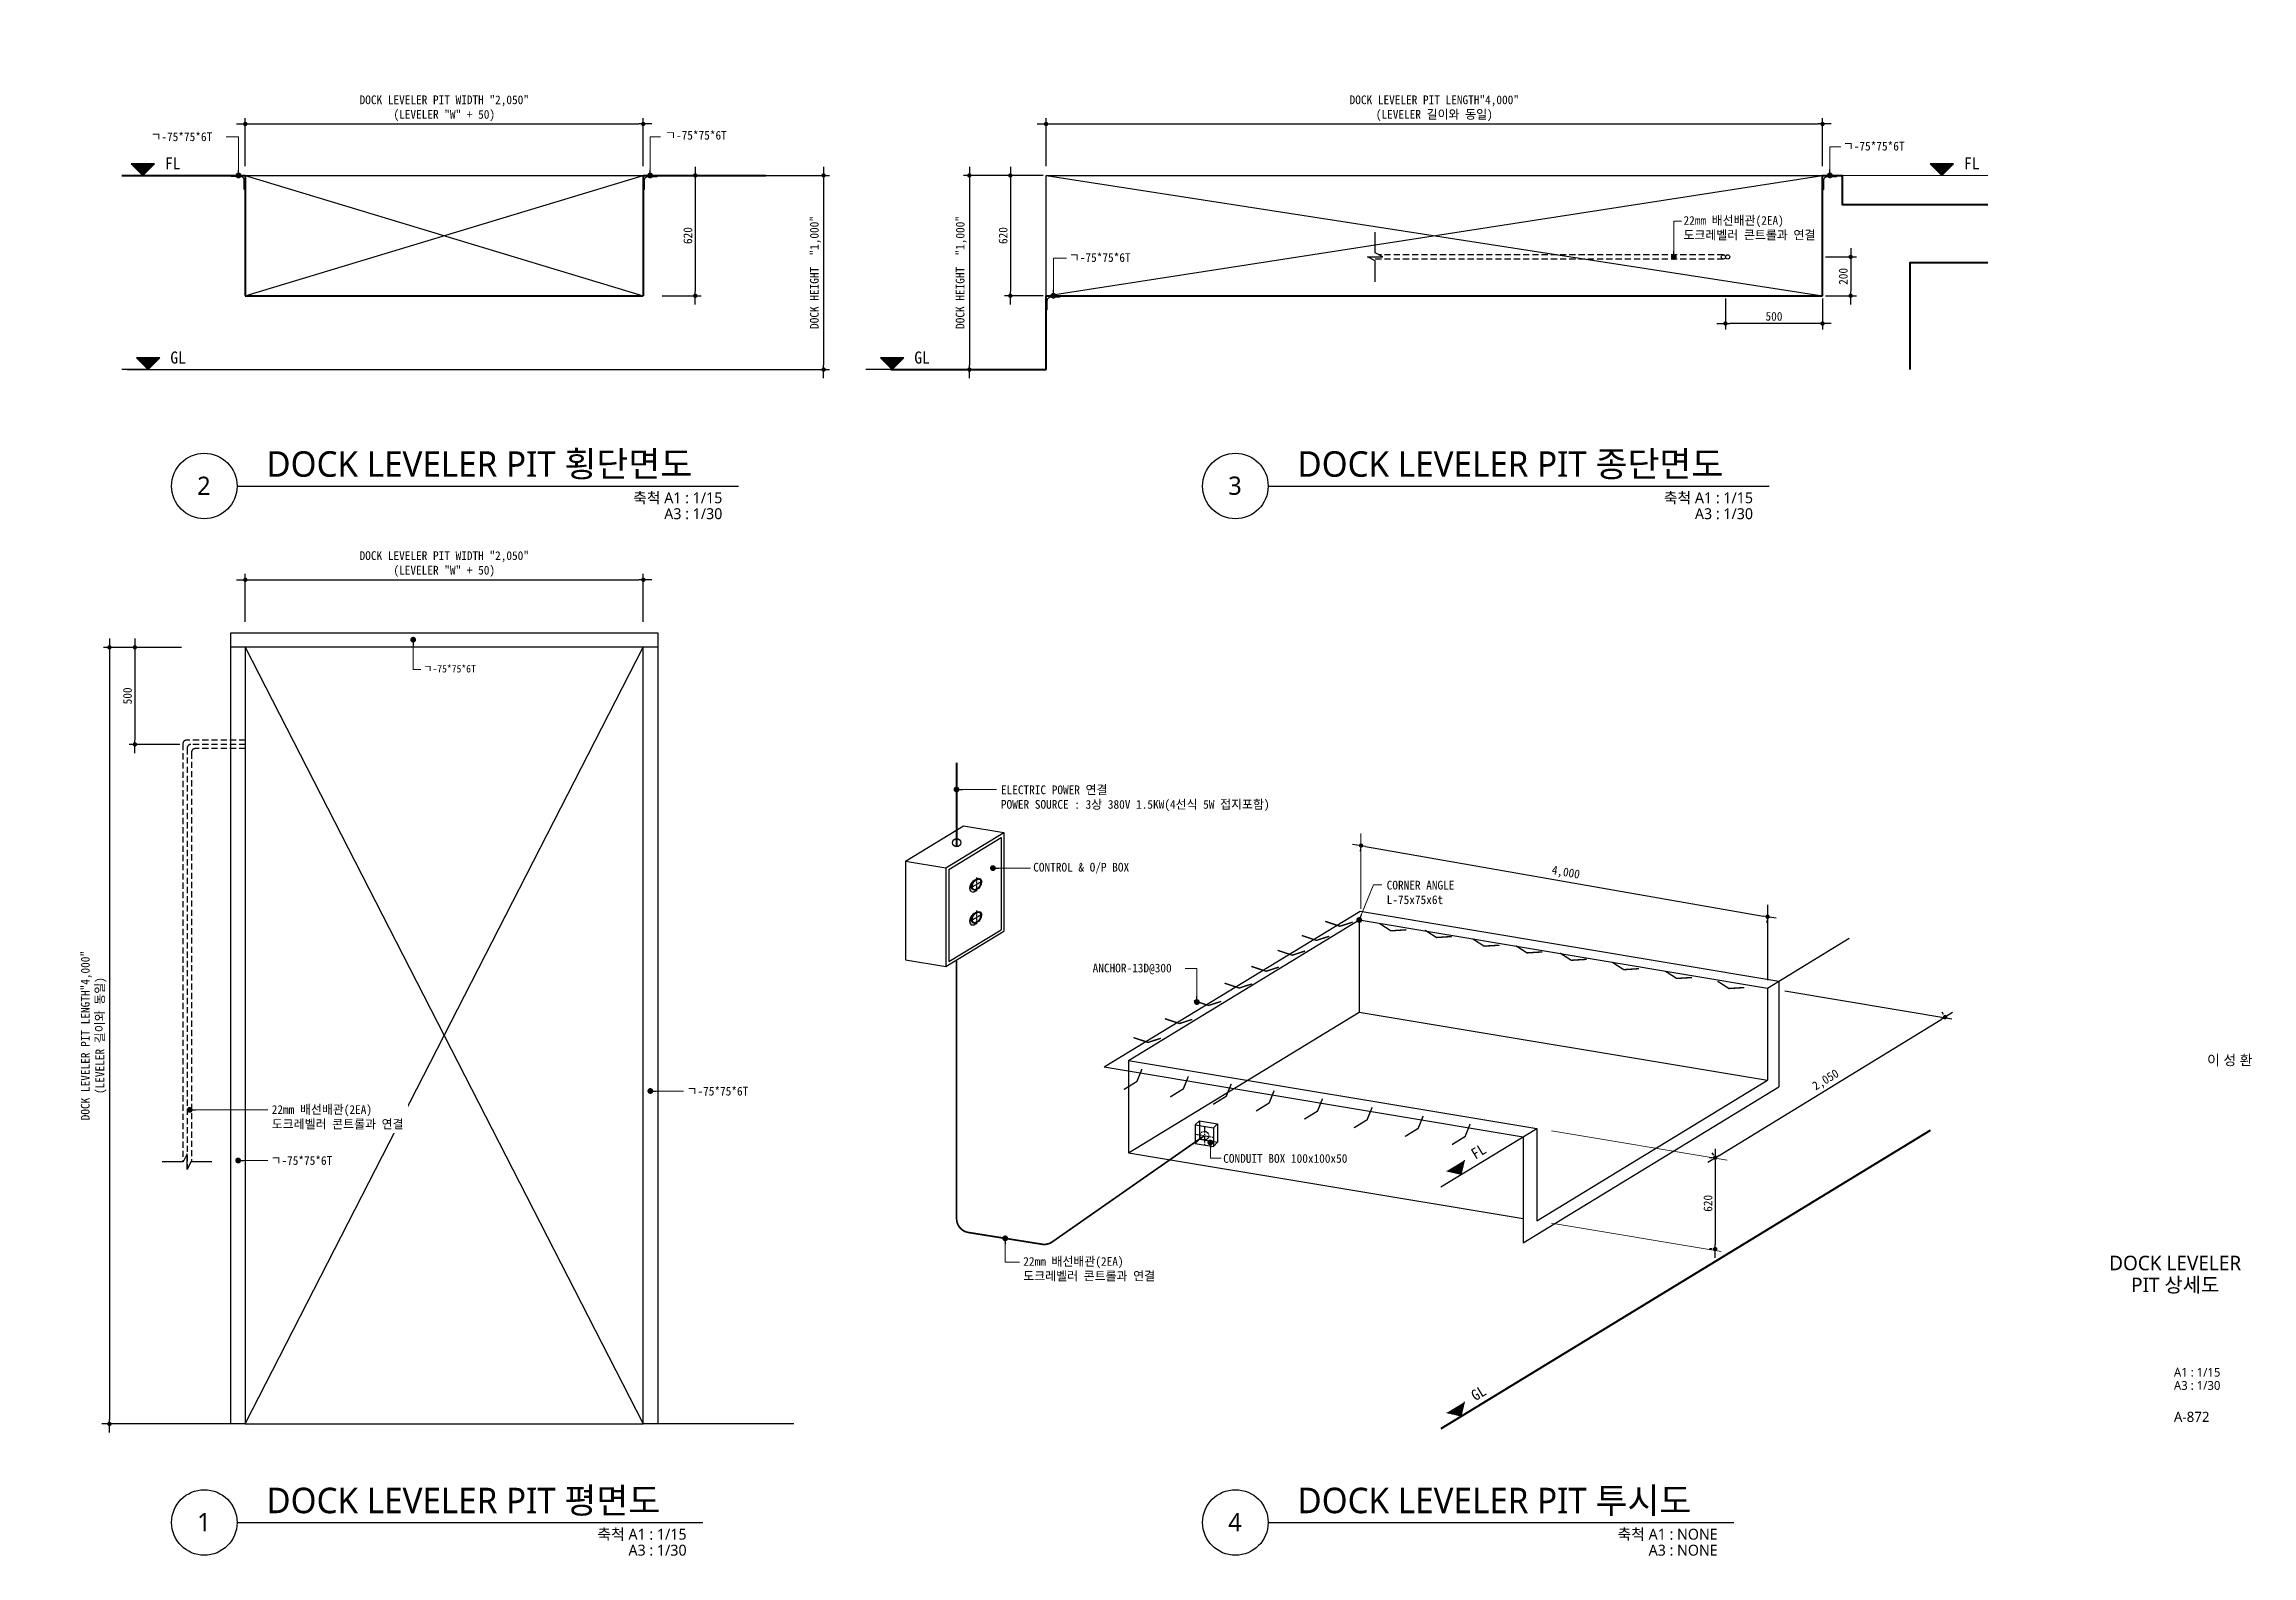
# Model space of a CAD drawing. Header units: millimetres. Extents: x 1089 to 24842, y 175806 to 183667.
# Drawn here: x 13469 to 24842, y 175836 to 183623 of the extents above; entities that cross this region are included whole.
import ezdxf
from ezdxf.enums import TextEntityAlignment as Align

# ---------------------------------------------------------------- set-up
doc = ezdxf.new("R2010")
doc.units = ezdxf.units.MM
doc.header["$MEASUREMENT"] = 0
doc.header["$PDSIZE"] = -10
doc.linetypes.add('CENTER', pattern=[50.8, 31.75, -6.35, 6.35, -6.35])
doc.linetypes.add('HIDDEN2', pattern=[4.7625, 3.175, -1.5875])
doc.layers.get('0').update_dxf_attribs({"linetype": 'CONTINUOUS'})
doc.layers.get('DEFPOINTS').update_dxf_attribs({"color": 146, "linetype": 'CONTINUOUS'})
for name, color, linetype in [('8', 8, 'CONTINUOUS'), ('A', 5, 'CONTINUOUS'), ('dim', 7, 'CONTINUOUS'), ('HATCH', 8, 'CONTINUOUS'), ('PL', 4, 'CONTINUOUS'), ('SECTION$0$AA-WAXS-FRAM', 4, 'CONTINUOUS'), ('TEX', 3, 'CONTINUOUS'), ('TEXT', 3, 'CONTINUOUS')]:
    doc.layers.add(name, color=color, linetype=linetype)
for name, color, linetype, lineweight in [('A-BORD-TEXT', 3, 'CONTINUOUS', 25), ('A-CONC-LIN1', 2, 'CONTINUOUS', 40), ('A-DIMS', 7, 'CONTINUOUS', 25), ('A-XXXX-SYMB', 7, 'CONTINUOUS', 25), ('A-XXXX-TXT1', 3, 'CONTINUOUS', 25), ('XREF-단면도$0$A-XXXX-FIN2', 6, 'CONTINUOUS', 20)]:
    doc.layers.add(name, color=color, linetype=linetype, lineweight=lineweight)
doc.styles.add('HY울릉도L', font='H2GTRE.TTF')
doc.styles.get("Standard").update_dxf_attribs({"font": 'SIMPLEX.shx'})
doc.styles.add('돋움체', font='')
doc.styles.add('맑은 고딕', font='malgun.ttf')
doc.styles.add('맑은고딕', font='malgun.ttf')
doc.styles.get('돋움체').set_extended_font_data('DotumChe')
doc.dimstyles.new('CDIM', dxfattribs={"dimtxt": 3, "dimasz": 1.5, "dimexe": 2, "dimexo": 1, "dimgap": 1, "dimtad": 1, "dimdec": 0, "dimrnd": 0.5, "dimzin": 0, "dimdsep": 32, "dimlunit": 6, "dimtxsty": 'HY울릉도L', "dimblk1": '_CIDOT', "dimblk2": '_CIDOT', "dimsah": 1, "dimcen": 5.5, "dimclrd": 2, "dimclre": 2, "dimclrt": 7, "dimadec": 0, "dimazin": 0, "dimtfac": 1, "dimtdec": 0, "dimtix": 1, "dimtmove": 2, "dimatfit": 1, "dimldrblk": '_CIDOT', "dimfxl": 1, "dimtolj": 1, "dimtzin": 0, "dimlwd": -1, "dimarcsym": 0})
doc.dimstyles.new('MAIN', dxfattribs={"dimtxt": 3, "dimasz": 2, "dimexe": 2, "dimexo": 5, "dimgap": 1, "dimtad": 1, "dimdec": 0, "dimdsep": 46, "dimlunit": 6, "dimtxsty": 'Standard', "dimblk": 'Dot1', "dimcen": 2.5, "dimdle": 2, "dimclrd": 256, "dimclre": 256, "dimclrt": 3, "dimadec": 0, "dimazin": 0, "dimtfac": 1, "dimtdec": 0, "dimtix": 1, "dimtmove": 2, "dimatfit": 3, "dimldrblk": 'DOT', "dimfxl": 1, "dimtvp": 1, "dimtolj": 1, "dimtzin": 0, "dimlwd": 0, "dimlwe": 0, "dimarcsym": 0})

msp = doc.modelspace()

# ---------------------------------------------------------------- texts
at = {"layer": 'A-BORD-TEXT', "style": '맑은고딕'}
msp.add_text('이 성 환', height=52.5, dxfattribs=at).set_placement((24844.3, 178363.8), align=Align.RIGHT)
for s, p in [('DOCK LEVELER', (24446.6, 177344.6)), ('PIT 상세도', (24446.6, 177232.1))]:
    msp.add_text(s, height=75, dxfattribs=at).set_placement(p, align=Align.MIDDLE_CENTER)
for s, height, p in [('A1 : 1/15', 45, (24440.2, 176759.5)), ('A3 : 1/30', 45, (24440.2, 176691.5)), ('A-872', 52.5, (24440.2, 176526))]:
    msp.add_text(s, height=height, dxfattribs=at).set_placement(p)
at = {"layer": 'A-XXXX-TXT1', "style": '맑은 고딕'}
for s, p in [('DOCK LEVELER PIT 횡단면도', (14613.6, 181355.4)), ('DOCK LEVELER PIT 종단면도', (19925.2, 181355.4)), ('DOCK LEVELER PIT 평면도', (14613.6, 176016.4)), ('DOCK LEVELER PIT 투시도', (19925.2, 176016.4))]:
    msp.add_text(s, height=131.25, dxfattribs=at).set_placement(p, align=Align.BOTTOM_LEFT)
for s, p in [('2', (14291.7, 181349)), ('3', (19603.2, 181349)), ('1', (14291.7, 176010)), ('4', (19603.2, 176010))]:
    msp.add_text(s, height=93.8, dxfattribs=at).set_placement(p, align=Align.MIDDLE)
for s, p in [('축척 A1 : 1/15', (16962.5, 181314.7)), ('축척 A1 : 1/15', (22272, 181314.7)), ('A3 : 1/30', (16962.5, 181232.6)), ('A3 : 1/30', (22272, 181232.6)), ('축척 A1 : 1/15', (16778.3, 175975.7)), ('축척 A1 : NONE', (22089.9, 175975.7)), ('A3 : 1/30', (16778.3, 175893.6)), ('A3 : NONE', (22089.9, 175893.6))]:
    msp.add_text(s, height=56.25, dxfattribs=at).set_placement(p, align=Align.TOP_RIGHT)
at = {"layer": 'TEX', "style": '돋움체'}
for s, p in [('FL', (14090.9, 182977.9)), ('FL', (23358.7, 182977.9)), ('GL', (14118.8, 181977.9)), ('GL', (17951.2, 181977.9))]:
    msp.add_text(s, height=62.25, dxfattribs=at).set_placement(p)
for s, p in [('FL', (20841.4, 177877)), ('GL', (20841.4, 176631.8))]:
    msp.add_text(s, height=56.03, rotation=31.34521, dxfattribs=at).set_placement(p)
at = {"layer": 'TEX', "insert": (15420.7, 180386.1), "char_height": 38.427, "attachment_point": 7, "style": '돋움체'}
msp.add_mtext('\\A1;ㄱ-75*75*6T', dxfattribs=at)
at = {"layer": 'TEXT', "insert": (18563.9, 179406), "char_height": 45, "attachment_point": 1, "style": '돋움체', "bg_fill": 2}
msp.add_mtext('\\A1;CONTROL & O/P BOX', dxfattribs=at)

# ---------------------------------------------------------------- blocks, each defined once
blk = doc.blocks.new('_CIDOT')
at = {"color": 0, "linetype": 'ByBlock'}
blk.add_line((2, 0), (-1, 0), dxfattribs=at)
at = {"color": 0, "linetype": 'ByBlock', "const_width": 0.5}
blk.add_lwpolyline([(-0.25, 0, 1), (0.25, 0, 1)], format="xyb", close=True, dxfattribs=at)
blk = doc.blocks.new('*D28')
at = {"layer": 'A-DIMS', "lineweight": -2, "transparency": 16777216}
for p, q in [((20250, 179480), (20248, 179466)), ((22344, 179113), (22342, 179098))]:
    blk.add_line(p, q, dxfattribs=at)
at = {"layer": 'A-DIMS', "transparency": 16777216}
blk.add_line((20275, 179491), (22325, 179132), dxfattribs=at)
at = {"layer": 'DEFPOINTS', "color": 0, "transparency": 16777216}
for p in [(20253, 179495), (22347, 179128), (22347, 179128)]:
    blk.add_point(p, dxfattribs=at)
at = {"layer": 'A-DIMS', "transparency": 16777216, "xscale": 22.5, "yscale": 22.5, "zscale": 22.5}
for p, rotation in [((20253, 179495), 170.0527267663805), ((22347, 179128), 350.0527267663805)]:
    blk.add_blockref('_CIDOT', p, dxfattribs=dict(at, rotation=rotation))
at = {"layer": 'A-DIMS', "color": 3, "transparency": 16777216, "insert": (21307, 179353), "char_height": 45, "attachment_point": 5, "rotation": 350.0527, "style": '돋움체'}
blk.add_mtext('\\A1;4,000', dxfattribs=at)
blk = doc.blocks.new('*D29')
at = {"layer": 'A-DIMS', "transparency": 16777216}
blk.add_line((22097, 177899), (23242, 178599), dxfattribs=at)
at = {"layer": 'A-DIMS', "lineweight": -2, "transparency": 16777216}
for p, q in [((23253, 178624), (23246, 178637)), ((22070, 177900), (22062, 177913))]:
    blk.add_line(p, q, dxfattribs=at)
at = {"layer": 'DEFPOINTS', "color": 0, "transparency": 16777216}
for p in [(23261, 178611), (23261, 178611), (22077, 177887)]:
    blk.add_point(p, dxfattribs=at)
at = {"layer": 'A-DIMS', "transparency": 16777216, "xscale": 22.5, "yscale": 22.5, "zscale": 22.5}
for p, rotation in [((23261, 178611), 31.43802318059036), ((22077, 177887), 211.4380231805904)]:
    blk.add_blockref('_CIDOT', p, dxfattribs=dict(at, rotation=rotation))
at = {"layer": 'A-DIMS', "color": 3, "transparency": 16777216, "insert": (22648, 178285), "char_height": 45, "attachment_point": 5, "rotation": 31.438, "style": '돋움체'}
blk.add_mtext('\\A1;2,050', dxfattribs=at)
blk = doc.blocks.new('*D30')
at = {"layer": 'A-DIMS', "lineweight": -2, "transparency": 16777216}
for p, q in [((22062, 177887), (22047, 177887)), ((22062, 177417), (22047, 177417))]:
    blk.add_line(p, q, dxfattribs=at)
at = {"layer": 'A-DIMS', "transparency": 16777216}
blk.add_line((22077, 177865), (22077, 177440), dxfattribs=at)
at = {"layer": 'DEFPOINTS', "color": 0, "transparency": 16777216}
for p in [(22077, 177887), (22077, 177417), (22077, 177417)]:
    blk.add_point(p, dxfattribs=at)
at = {"layer": 'A-DIMS', "transparency": 16777216, "xscale": 22.5, "yscale": 22.5, "zscale": 22.5}
for p, rotation in [((22077, 177887), 90), ((22077, 177417), 270)]:
    blk.add_blockref('_CIDOT', p, dxfattribs=dict(at, rotation=rotation))
at = {"layer": 'A-DIMS', "color": 3, "transparency": 16777216, "insert": (22040, 177652), "char_height": 45, "attachment_point": 5, "rotation": 90, "style": '돋움체'}
blk.add_mtext('\\A1;620', dxfattribs=at)
blk = doc.blocks.new('*D31')
at = {"layer": 'A-DIMS', "lineweight": -2, "transparency": 16777216}
for p, q in [((14505, 180647), (14505, 180894)), ((16555, 180647), (16555, 180894))]:
    blk.add_line(p, q, dxfattribs=at)
at = {"layer": 'A-DIMS', "transparency": 16777216}
blk.add_line((14528, 180864), (16533, 180864), dxfattribs=at)
at = {"layer": 'DEFPOINTS', "color": 0, "transparency": 16777216}
for p in [(16555, 180864), (14505, 180632), (16555, 180632)]:
    blk.add_point(p, dxfattribs=at)
at = {"layer": 'A-DIMS', "transparency": 16777216, "xscale": 22.5, "yscale": 22.5, "zscale": 22.5, "rotation": 180}
blk.add_blockref('_CIDOT', (14505, 180864), dxfattribs=at)
at = {"layer": 'A-DIMS', "transparency": 16777216, "xscale": 22.5, "yscale": 22.5, "zscale": 22.5}
blk.add_blockref('_CIDOT', (16555, 180864), dxfattribs=at)
at = {"layer": 'A-DIMS', "color": 3, "transparency": 16777216, "insert": (15530, 180945), "char_height": 45, "attachment_point": 5, "style": '돋움체'}
blk.add_mtext('\\A1;DOCK LEVELER PIT WIDTH "2,050"\\P(LEVELER "W" + 50)', dxfattribs=at)
blk = doc.blocks.new('*D32')
at = {"layer": 'A-DIMS', "lineweight": -2, "transparency": 16777216}
for p, q in [((14046, 180516), (13775, 180516)), ((14036, 176516), (13775, 176516))]:
    blk.add_line(p, q, dxfattribs=at)
at = {"layer": 'A-DIMS', "transparency": 16777216}
blk.add_line((13805, 180494), (13805, 176539), dxfattribs=at)
at = {"layer": 'DEFPOINTS', "color": 0, "transparency": 16777216}
for p in [(14061, 180516), (13805, 176516), (14051, 176516)]:
    blk.add_point(p, dxfattribs=at)
at = {"layer": 'A-DIMS', "transparency": 16777216, "xscale": 22.5, "yscale": 22.5, "zscale": 22.5}
for p, rotation in [((13805, 180516), 90), ((13805, 176516), 270)]:
    blk.add_blockref('_CIDOT', p, dxfattribs=dict(at, rotation=rotation))
at = {"layer": 'A-DIMS', "color": 3, "transparency": 16777216, "insert": (13724, 178516), "char_height": 45, "attachment_point": 5, "rotation": 90, "style": '돋움체'}
blk.add_mtext('\\A1;DOCK LEVELER PIT LENGTH"4,000"\\P(LEVELER 길이와 동일)', dxfattribs=at)
blk = doc.blocks.new('*D33')
at = {"layer": 'A-DIMS', "lineweight": -2, "transparency": 16777216}
for p, q in [((14177, 180516), (13906, 180516)), ((14167, 180016), (13906, 180016))]:
    blk.add_line(p, q, dxfattribs=at)
at = {"layer": 'A-DIMS', "transparency": 16777216}
blk.add_line((13936, 180494), (13936, 180039), dxfattribs=at)
at = {"layer": 'DEFPOINTS', "color": 0, "transparency": 16777216}
for p in [(14192, 180516), (13936, 180016), (14182, 180016)]:
    blk.add_point(p, dxfattribs=at)
at = {"layer": 'A-DIMS', "transparency": 16777216, "xscale": 22.5, "yscale": 22.5, "zscale": 22.5}
for p, rotation in [((13936, 180516), 90), ((13936, 180016), 270)]:
    blk.add_blockref('_CIDOT', p, dxfattribs=dict(at, rotation=rotation))
at = {"layer": 'A-DIMS', "color": 3, "transparency": 16777216, "insert": (13898, 180266), "char_height": 45, "attachment_point": 5, "rotation": 90, "style": '돋움체'}
blk.add_mtext('\\A1;500', dxfattribs=at)
blk = doc.blocks.new('*D34')
at = {"layer": 'A-DIMS', "lineweight": -2, "transparency": 16777216}
for p, q in [((14505, 182995), (14505, 183242)), ((16555, 182995), (16555, 183242))]:
    blk.add_line(p, q, dxfattribs=at)
at = {"layer": 'A-DIMS', "transparency": 16777216}
blk.add_line((14528, 183212), (16533, 183212), dxfattribs=at)
at = {"layer": 'DEFPOINTS', "color": 0, "transparency": 16777216}
for p in [(16555, 183212), (14505, 182980), (16555, 182980)]:
    blk.add_point(p, dxfattribs=at)
at = {"layer": 'A-DIMS', "transparency": 16777216, "xscale": 22.5, "yscale": 22.5, "zscale": 22.5, "rotation": 180}
blk.add_blockref('_CIDOT', (14505, 183212), dxfattribs=at)
at = {"layer": 'A-DIMS', "transparency": 16777216, "xscale": 22.5, "yscale": 22.5, "zscale": 22.5}
blk.add_blockref('_CIDOT', (16555, 183212), dxfattribs=at)
at = {"layer": 'A-DIMS', "color": 3, "transparency": 16777216, "insert": (15530, 183293), "char_height": 45, "attachment_point": 5, "style": '돋움체'}
blk.add_mtext('\\A1;DOCK LEVELER PIT WIDTH "2,050"\\P(LEVELER "W" + 50)', dxfattribs=at)
blk = doc.blocks.new('*D35')
at = {"layer": 'A-DIMS', "lineweight": -2, "transparency": 16777216}
for p, q in [((16653, 182947), (16853, 182947)), ((16653, 182327), (16853, 182327))]:
    blk.add_line(p, q, dxfattribs=at)
at = {"layer": 'A-DIMS', "transparency": 16777216}
blk.add_line((16823, 182925), (16823, 182350), dxfattribs=at)
at = {"layer": 'DEFPOINTS', "color": 0, "transparency": 16777216}
for p in [(16638, 182947), (16638, 182327), (16823, 182327)]:
    blk.add_point(p, dxfattribs=at)
at = {"layer": 'A-DIMS', "transparency": 16777216, "xscale": 22.5, "yscale": 22.5, "zscale": 22.5}
for p, rotation in [((16823, 182947), 90), ((16823, 182327), 270)]:
    blk.add_blockref('_CIDOT', p, dxfattribs=dict(at, rotation=rotation))
at = {"layer": 'A-DIMS', "color": 3, "transparency": 16777216, "insert": (16785, 182637), "char_height": 45, "attachment_point": 5, "rotation": 90, "style": '돋움체'}
blk.add_mtext('\\A1;620', dxfattribs=at)
blk = doc.blocks.new('*D36')
at = {"layer": 'A-DIMS', "lineweight": -2, "transparency": 16777216}
for p, q in [((17154, 182947), (17514, 182947)), ((17099, 181947), (17514, 181947))]:
    blk.add_line(p, q, dxfattribs=at)
at = {"layer": 'A-DIMS', "transparency": 16777216}
blk.add_line((17484, 182925), (17484, 181970), dxfattribs=at)
at = {"layer": 'DEFPOINTS', "color": 0, "transparency": 16777216}
for p in [(17139, 182947), (17084, 181947), (17484, 181947)]:
    blk.add_point(p, dxfattribs=at)
at = {"layer": 'A-DIMS', "transparency": 16777216, "xscale": 22.5, "yscale": 22.5, "zscale": 22.5}
for p, rotation in [((17484, 182947), 90), ((17484, 181947), 270)]:
    blk.add_blockref('_CIDOT', p, dxfattribs=dict(at, rotation=rotation))
at = {"layer": 'A-DIMS', "color": 3, "transparency": 16777216, "insert": (17442, 182447), "char_height": 45, "attachment_point": 5, "rotation": 90, "style": '돋움체'}
blk.add_mtext('\\A1;DOCK HEIGHT  "1,000"', dxfattribs=at)
blk = doc.blocks.new('*D37')
at = {"layer": 'A-DIMS', "lineweight": -2, "transparency": 16777216}
for p, q in [((18630, 182995), (18630, 183242)), ((22630, 182995), (22630, 183242))]:
    blk.add_line(p, q, dxfattribs=at)
at = {"layer": 'A-DIMS', "transparency": 16777216}
blk.add_line((18653, 183212), (22608, 183212), dxfattribs=at)
at = {"layer": 'DEFPOINTS', "color": 0, "transparency": 16777216}
for p in [(22630, 183212), (18630, 182980), (22630, 182980)]:
    blk.add_point(p, dxfattribs=at)
at = {"layer": 'A-DIMS', "transparency": 16777216, "xscale": 22.5, "yscale": 22.5, "zscale": 22.5, "rotation": 180}
blk.add_blockref('_CIDOT', (18630, 183212), dxfattribs=at)
at = {"layer": 'A-DIMS', "transparency": 16777216, "xscale": 22.5, "yscale": 22.5, "zscale": 22.5}
blk.add_blockref('_CIDOT', (22630, 183212), dxfattribs=at)
at = {"layer": 'A-DIMS', "color": 3, "transparency": 16777216, "insert": (20630, 183293), "char_height": 45, "attachment_point": 5, "style": '돋움체'}
blk.add_mtext('\\A1;DOCK LEVELER PIT LENGTH"4,000"\\P(LEVELER 길이와 동일)', dxfattribs=at)
blk = doc.blocks.new('*D38')
at = {"layer": 'A-DIMS', "lineweight": -2, "transparency": 16777216}
for p, q in [((18615, 182947), (18416, 182947)), ((18615, 182327), (18416, 182327))]:
    blk.add_line(p, q, dxfattribs=at)
at = {"layer": 'A-DIMS', "transparency": 16777216}
blk.add_line((18446, 182925), (18446, 182350), dxfattribs=at)
at = {"layer": 'DEFPOINTS', "color": 0, "transparency": 16777216}
for p in [(18630, 182947), (18446, 182327), (18630, 182327)]:
    blk.add_point(p, dxfattribs=at)
at = {"layer": 'A-DIMS', "transparency": 16777216, "xscale": 22.5, "yscale": 22.5, "zscale": 22.5}
for p, rotation in [((18446, 182947), 90), ((18446, 182327), 270)]:
    blk.add_blockref('_CIDOT', p, dxfattribs=dict(at, rotation=rotation))
at = {"layer": 'A-DIMS', "color": 3, "transparency": 16777216, "insert": (18409, 182637), "char_height": 45, "attachment_point": 5, "rotation": 90, "style": '돋움체'}
blk.add_mtext('\\A1;620', dxfattribs=at)
blk = doc.blocks.new('*D39')
at = {"layer": 'A-DIMS', "lineweight": -2, "transparency": 16777216}
for p, q in [((18565, 182947), (18205, 182947)), ((18580, 181947), (18205, 181947))]:
    blk.add_line(p, q, dxfattribs=at)
at = {"layer": 'A-DIMS', "transparency": 16777216}
blk.add_line((18235, 182925), (18235, 181970), dxfattribs=at)
at = {"layer": 'DEFPOINTS', "color": 0, "transparency": 16777216}
for p in [(18580, 182947), (18235, 181947), (18595, 181947)]:
    blk.add_point(p, dxfattribs=at)
at = {"layer": 'A-DIMS', "transparency": 16777216, "xscale": 22.5, "yscale": 22.5, "zscale": 22.5}
for p, rotation in [((18235, 182947), 90), ((18235, 181947), 270)]:
    blk.add_blockref('_CIDOT', p, dxfattribs=dict(at, rotation=rotation))
at = {"layer": 'A-DIMS', "color": 3, "transparency": 16777216, "insert": (18193, 182447), "char_height": 45, "attachment_point": 5, "rotation": 90, "style": '돋움체'}
blk.add_mtext('\\A1;DOCK HEIGHT  "1,000"', dxfattribs=at)
blk = doc.blocks.new('*D40')
at = {"layer": 'A-DIMS', "lineweight": -2, "transparency": 16777216}
for p, q in [((22130, 182313), (22130, 182154)), ((22630, 182313), (22630, 182154))]:
    blk.add_line(p, q, dxfattribs=at)
at = {"layer": 'A-DIMS', "transparency": 16777216}
blk.add_line((22608, 182184), (22153, 182184), dxfattribs=at)
at = {"layer": 'DEFPOINTS', "color": 0, "transparency": 16777216}
for p in [(22130, 182328), (22630, 182328), (22130, 182184)]:
    blk.add_point(p, dxfattribs=at)
at = {"layer": 'A-DIMS', "transparency": 16777216, "xscale": 22.5, "yscale": 22.5, "zscale": 22.5, "rotation": 180}
blk.add_blockref('_CIDOT', (22130, 182184), dxfattribs=at)
at = {"layer": 'A-DIMS', "transparency": 16777216, "xscale": 22.5, "yscale": 22.5, "zscale": 22.5}
blk.add_blockref('_CIDOT', (22630, 182184), dxfattribs=at)
at = {"layer": 'A-DIMS', "color": 3, "transparency": 16777216, "insert": (22380, 182221), "char_height": 45, "attachment_point": 5, "style": '돋움체'}
blk.add_mtext('\\A1;500', dxfattribs=at)
blk = doc.blocks.new('*D41')
at = {"layer": 'A-DIMS', "lineweight": -2, "transparency": 16777216}
for p, q in [((22645, 182527), (22805, 182527)), ((22645, 182327), (22805, 182327))]:
    blk.add_line(p, q, dxfattribs=at)
at = {"layer": 'A-DIMS', "transparency": 16777216}
blk.add_line((22775, 182505), (22775, 182350), dxfattribs=at)
at = {"layer": 'DEFPOINTS', "color": 0, "transparency": 16777216}
for p in [(22630, 182527), (22630, 182327), (22775, 182327)]:
    blk.add_point(p, dxfattribs=at)
at = {"layer": 'A-DIMS', "transparency": 16777216, "xscale": 22.5, "yscale": 22.5, "zscale": 22.5}
for p, rotation in [((22775, 182527), 90), ((22775, 182327), 270)]:
    blk.add_blockref('_CIDOT', p, dxfattribs=dict(at, rotation=rotation))
at = {"layer": 'A-DIMS', "color": 3, "transparency": 16777216, "insert": (22737, 182427), "char_height": 45, "attachment_point": 5, "rotation": 90, "style": '돋움체'}
blk.add_mtext('\\A1;200', dxfattribs=at)
blk = doc.blocks.new('DOT')
at = {"color": 0, "linetype": 'ByBlock'}
blk.add_line((-0.5, 0), (-1, 0), dxfattribs=at)
at = {"color": 0, "linetype": 'ByBlock', "const_width": 0.5}
blk.add_lwpolyline([(-0.25, 0, 1), (0.25, 0, 1)], format="xyb", close=True, dxfattribs=at)
blk = doc.blocks.new('Dot1')
at = {"color": 9, "linetype": 'Continuous'}
for p, q in [((-1.125, 0), (1.125, 0)), ((0, 1.125), (0, -1.125))]:
    blk.add_line(p, q, dxfattribs=at)
at = {"color": 2, "const_width": 0.28125}
blk.add_lwpolyline([(-0.140625, 0, 1), (0.140625, 0, 1)], format="xyb", close=True, dxfattribs=at)

# ---------------------------------------------------------------- dimensions: what is measured, and where the dimension line sits
at = {"layer": 'A-DIMS'}
for base, p1, p2, text, picture, middle in [((16555.1, 183212.1), (14505.1, 182979.8), (16555.1, 182979.8), 'DOCK LEVELER PIT WIDTH "<>"\\P(LEVELER "W" + 50)', '*D34', (15530.1, 183293)), ((22630.4, 183212.1), (18630.4, 182979.8), (22630.4, 182979.8), 'DOCK LEVELER PIT LENGTH"<>"\\P(LEVELER 길이와 동일)', '*D37', (20630.4, 183293)), ((16555.1, 180863.9), (14505.1, 180631.5), (16555.1, 180631.5), 'DOCK LEVELER PIT WIDTH "<>"\\P(LEVELER "W" + 50)', '*D31', (15530.1, 180944.8))]:
    dim = msp.add_linear_dim(base=base, p1=p1, p2=p2, text=text, dimstyle='CDIM', override={"dimscale": 15, "dimtxsty": '돋움체', "dimclrd": 256, "dimclre": 256, "dimclrt": 3}, dxfattribs=at)
    dim.commit()
    dim.dimension.update_dxf_attribs({"geometry": picture, "text_midpoint": middle})
for base, p1, p2, picture, middle in [((16822.5, 182327.4), (16638.3, 182947.4), (16638.3, 182327.4), '*D35', (16785, 182637.4)), ((18446.1, 182327.4), (18630.4, 182947.4), (18630.4, 182327.4), '*D38', (18408.6, 182637.4)), ((22774.6, 182327.4), (22630.4, 182527.4), (22630.4, 182327.4), '*D41', (22737, 182427.4)), ((13935.6, 180016.3), (14191.6, 180516.3), (14181.6, 180016.3), '*D33', (13898.1, 180266.3))]:
    dim = msp.add_linear_dim(base=base, p1=p1, p2=p2, angle=90, dimstyle='CDIM', override={"dimscale": 15, "dimtxsty": '돋움체', "dimclrd": 256, "dimclre": 256, "dimclrt": 3}, dxfattribs=at)
    dim.commit()
    dim.dimension.update_dxf_attribs({"geometry": picture, "text_midpoint": middle})
for base, p1, p2, text, picture, middle in [((17484.3, 181947.4), (17139.4, 182947.4), (17084.4, 181947.4), 'DOCK HEIGHT  "<>"', '*D36', (17442.4, 182447.4)), ((18235.3, 181947.4), (18580.2, 182947.4), (18595.2, 181947.4), 'DOCK HEIGHT  "<>"', '*D39', (18193.4, 182447.4)), ((13804.6, 176516.3), (14060.6, 180516.3), (14050.6, 176516.3), 'DOCK LEVELER PIT LENGTH"<>"\\P(LEVELER 길이와 동일)', '*D32', (13723.7, 178516.3)), ((22077.5, 177417.3), (22077.5, 177887.5), (22077.5, 177417.3), '620', '*D30', (22040, 177652.4))]:
    dim = msp.add_linear_dim(base=base, p1=p1, p2=p2, angle=90, text=text, dimstyle='CDIM', override={"dimscale": 15, "dimtxsty": '돋움체', "dimclrd": 256, "dimclre": 256, "dimclrt": 3}, dxfattribs=at)
    dim.commit()
    dim.dimension.update_dxf_attribs({"geometry": picture, "text_midpoint": middle})
dim = msp.add_linear_dim(base=(22130.4, 182183.6), p1=(22630.4, 182327.8), p2=(22130.4, 182327.8), dimstyle='CDIM', override={"dimscale": 15, "dimtxsty": '돋움체', "dimclrd": 256, "dimclre": 256, "dimclrt": 3}, dxfattribs=at)
dim.commit()
dim.dimension.update_dxf_attribs({"geometry": '*D40', "text_midpoint": (22380.4, 182221.1)})
for p1, p2, text, picture, middle in [((20253, 179495.2), (22346.8, 179128), '4,000', '*D28', (21307.1, 179352.8)), ((22077.5, 177887.5), (23261.2, 178611.1), '2,050', '*D29', (22647.5, 178284.9))]:
    dim = msp.add_aligned_dim(p1=p1, p2=p2, distance=0, text=text, dimstyle='CDIM', override={"dimscale": 15, "dimtxsty": '돋움체', "dimclrd": 256, "dimclre": 256, "dimclrt": 3}, dxfattribs=at)
    dim.commit()
    dim.dimension.update_dxf_attribs({"geometry": picture, "text_midpoint": middle})

# ---------------------------------------------------------------- hatches: boundary and pattern name
at = {"ltscale": 0.002}
h = msp.add_hatch(color=256, dxfattribs=at)
h.dxf.hatch_style = 1
h.paths.add_polyline_path([(13977.1, 182947.4), (13917.1, 183007.4), (14037.1, 183007.4)])
h = msp.add_hatch(color=256, dxfattribs=at)
h.dxf.hatch_style = 1
h.paths.add_polyline_path([(23244.8, 182947.4), (23184.8, 183007.4), (23304.8, 183007.4)])
h = msp.add_hatch(color=256, dxfattribs=at)
h.dxf.hatch_style = 1
h.paths.add_polyline_path([(14004.9, 181947.4), (13944.9, 182007.4), (14064.9, 182007.4)])
h = msp.add_hatch(color=256, dxfattribs=at)
h.dxf.hatch_style = 1
h.paths.add_polyline_path([(17837.4, 181947.4), (17777.4, 182007.4), (17897.4, 182007.4)])
h = msp.add_hatch(color=256, dxfattribs=at)
h.dxf.hatch_style = 1
h.paths.add_polyline_path([(20768.2, 177800.2), (20694, 177818.2), (20786.3, 177874.4)])
h = msp.add_hatch(color=256, dxfattribs=at)
h.dxf.hatch_style = 1
h.paths.add_polyline_path([(20768.2, 176555), (20694, 176573), (20786.3, 176629.2)])

# ---------------------------------------------------------------- linework, layer by layer
for p, q in [((14037.1, 183007.4), (13917.1, 183007.4)), ((13977.1, 182947.4), (13917.1, 183007.4)), ((13977.1, 182947.4), (14037.1, 183007.4)), ((23304.8, 183007.4), (23184.8, 183007.4)), ((23244.8, 182947.4), (23184.8, 183007.4)), ((23244.8, 182947.4), (23304.8, 183007.4)), ((13977.1, 182947.4), (14257.4, 182947.4)), ((14505.1, 182947.4), (16555.1, 182947.4)), ((14064.9, 182007.4), (13944.9, 182007.4)), ((14004.9, 181947.4), (13944.9, 182007.4)), ((14004.9, 181947.4), (14064.9, 182007.4)), ((17897.4, 182007.4), (17777.4, 182007.4)), ((17837.4, 181947.4), (17777.4, 182007.4)), ((17837.4, 181947.4), (17897.4, 182007.4)), ((14004.9, 181947.4), (13868.5, 181947.4)), ((13896.4, 181947.4), (17186.6, 181947.4)), ((17837.4, 181947.4), (17701, 181947.4)), ((20768.2, 177800.2), (20786.3, 177874.4)), ((20768.2, 177800.2), (20694, 177818.2)), ((20768.2, 176555), (20786.3, 176629.2)), ((20768.2, 176555), (20694, 176573))]:
    msp.add_line(p, q, dxfattribs=at)
for points in [[(17905.6, 179415.2), (18204.3, 179597.2)], [(18204.3, 179597.2), (18412.9, 179562.4)], [(18114.2, 179380.5), (18412.9, 179562.4)], [(18128.6, 179372.4), (18398.5, 179536.8)], [(18398.5, 179536.8), (18398.5, 179061.7)], [(18412.9, 179562.4), (18412.9, 179053.6)], [(17905.6, 179415.2), (18114.2, 179380.5)], [(17905.6, 179415.2), (17905.6, 178906.5)], [(18114.2, 179380.5), (18114.2, 178871.7)], [(18128.6, 179372.4), (18128.6, 178897.3)], [(18930.2, 178354.4), (20247.8, 179156.9)], [(20247.8, 179156.9), (22405.3, 178797.3)], [(18114.2, 178871.7), (18412.9, 179053.6)], [(18128.6, 178897.3), (18398.5, 179061.7)], [(19055.5, 178388), (20243.5, 179111.6)], [(20243.5, 179111.6), (22345.9, 178761.2)], [(20243.5, 179111.6), (20243.5, 178636.4)], [(22345.9, 178761.2), (22767.1, 179017.7)], [(17905.6, 178906.5), (18114.2, 178871.7)], [(22405.3, 178797.3), (22405.3, 178251.9)], [(22345.9, 178761.2), (22345.9, 178286)], [(19055.5, 177912.8), (20243.5, 178636.4)], [(20243.5, 178636.4), (22345.9, 178286)], [(18930.2, 178354.4), (21087.7, 177994.8)], [(19055.5, 178388), (21157.9, 178037.6)], [(19055.5, 178388), (19055.5, 177912.8)], [(21087.7, 177449.4), (22405.3, 178251.9)], [(21157.9, 177562.4), (22345.9, 178286)], [(19420.5, 178077.3), (19398.9, 178055.7)], [(19398.9, 178055.7), (19491.8, 178040.2)], [(19398.9, 178055.7), (19398.9, 177960.7)], [(19420.5, 178077.3), (19513.4, 178061.8)], [(19420.5, 178077.3), (19420.5, 177982.3)], [(19513.4, 178061.8), (19491.8, 178040.2)], [(19491.8, 178040.2), (19491.8, 177945.2)], [(19513.4, 178061.8), (19513.4, 177966.8)], [(20663.4, 177736.4), (21157.9, 178037.6)], [(21087.7, 177994.8), (21087.7, 177449.4)], [(21157.9, 178037.6), (21157.9, 177562.4)], [(19055.5, 177912.8), (21087.7, 177574.1)], [(19420.5, 177982.3), (19398.9, 177960.7)], [(19398.9, 177960.7), (19491.8, 177945.2)], [(19420.5, 177982.3), (19513.4, 177966.8)], [(19513.4, 177966.8), (19491.8, 177945.2)]]:
    msp.add_lwpolyline(points)
at = {"lineweight": 5}
for points in [[(20252.1, 179556.6), (20252.1, 179169.6)], [(21233.5, 178025), (22139.6, 177874)], [(21233.5, 177549.8), (22108.3, 177404)]]:
    msp.add_lwpolyline(points, dxfattribs=at)
at = {"linetype": 'CENTER'}
for points in [[(19398.9, 178008.2), (19491.8, 177992.7)], [(19445.4, 178048), (19445.4, 177952.9)]]:
    msp.add_lwpolyline(points, dxfattribs=at)
msp.add_circle((19445.4, 178000.5), 22.4, dxfattribs=at)
for centre in [(18261.8, 179287.2), (18261.8, 179117.1)]:
    msp.add_ellipse(centre, major_axis=(18, 29), ratio=0.6244848, start_param=0.8376363, end_param=4.3909455)
for centre in [(18271.9, 179295.2), (18271.9, 179125)]:
    msp.add_ellipse(centre, major_axis=(18, 29), ratio=0.6244848)
for points in [[(18288, 179321.1), (18287.1, 179321.6), (18286.2, 179322), (18284.1, 179322.5), (18282.9, 179322.7), (18280.4, 179322.6), (18279.1, 179322.4), (18276.3, 179321.6), (18274.8, 179321.1), (18271.9, 179319.6), (18270.3, 179318.7), (18267.3, 179316.5), (18265.9, 179315.3), (18263, 179312.5), (18261.6, 179311), (18259.1, 179307.8), (18257.8, 179306.1), (18255.3, 179301.9), (18254, 179299.4), (18252, 179294.4), (18251.2, 179291.8), (18250.2, 179286.9), (18250, 179284.6), (18250, 179280.6), (18250.2, 179278.9), (18250.9, 179275.9), (18251.4, 179274.6), (18252.6, 179272.3), (18253.3, 179271.4), (18255, 179269.8), (18255.9, 179269.2), (18257.9, 179268.2), (18259, 179267.9), (18261.5, 179267.6), (18262.8, 179267.7), (18265.7, 179268.2), (18267.2, 179268.6), (18270.4, 179269.9), (18272, 179270.8), (18275.3, 179272.9), (18276.9, 179274.1), (18280, 179277), (18281.5, 179278.6), (18284.4, 179282), (18285.7, 179283.8), (18288.1, 179287.7), (18289.2, 179289.7), (18291, 179293.7), (18291.7, 179295.8), (18292.9, 179299.8), (18293.3, 179301.8), (18293.8, 179305.7), (18293.9, 179307.5), (18293.7, 179311), (18293.4, 179312.6), (18292.6, 179315.4), (18292, 179316.6), (18290.7, 179318.7), (18289.9, 179319.6), (18288.7, 179320.6), (18288.4, 179320.8), (18288, 179321.1)], [(18288, 179150.9), (18287.1, 179151.5), (18286.2, 179151.9), (18284.1, 179152.4), (18282.9, 179152.5), (18280.4, 179152.4), (18279.1, 179152.2), (18276.3, 179151.5), (18274.8, 179150.9), (18271.9, 179149.4), (18270.3, 179148.5), (18267.3, 179146.4), (18265.9, 179145.1), (18263, 179142.4), (18261.6, 179140.9), (18259.1, 179137.6), (18257.8, 179135.9), (18255.3, 179131.8), (18254, 179129.3), (18252, 179124.2), (18251.2, 179121.7), (18250.2, 179116.8), (18250, 179114.4), (18250, 179110.4), (18250.2, 179108.8), (18250.9, 179105.8), (18251.4, 179104.5), (18252.6, 179102.2), (18253.3, 179101.2), (18255, 179099.6), (18255.9, 179099), (18257.9, 179098.1), (18259, 179097.8), (18261.5, 179097.5), (18262.8, 179097.5), (18265.7, 179098), (18267.2, 179098.5), (18270.4, 179099.8), (18272, 179100.6), (18275.3, 179102.7), (18276.9, 179104), (18280, 179106.8), (18281.5, 179108.4), (18284.4, 179111.8), (18285.7, 179113.7), (18288.1, 179117.5), (18289.2, 179119.5), (18291, 179123.6), (18291.7, 179125.6), (18292.9, 179129.7), (18293.3, 179131.7), (18293.8, 179135.5), (18293.9, 179137.4), (18293.7, 179140.8), (18293.4, 179142.4), (18292.6, 179145.2), (18292, 179146.5), (18290.7, 179148.6), (18289.9, 179149.5), (18288.7, 179150.4), (18288.4, 179150.7), (18288, 179150.9)]]:
    msp.add_open_spline(points, degree=3, knots=[0, 0, 0, 0, 0.1973248, 0.1973248, 0.3946496, 0.3946496, 0.5919743, 0.5919743, 0.7892991, 0.7892991, 0.9866239, 0.9866239, 1.1839487, 1.1839487, 1.3812734, 1.3812734, 1.5785982, 1.5785982, 1.8414997, 1.8414997, 2.1044011, 2.1044011, 2.3673026, 2.3673026, 2.5802426, 2.5802426, 2.7931827, 2.7931827, 3.0061228, 3.0061228, 3.2190629, 3.2190629, 3.432003, 3.432003, 3.6449431, 3.6449431, 3.8578832, 3.8578832, 4.0708233, 4.0708233, 4.2837634, 4.2837634, 4.4967035, 4.4967035, 4.7096436, 4.7096436, 4.9225837, 4.9225837, 5.1355238, 5.1355238, 5.3484639, 5.3484639, 5.561404, 5.561404, 5.7743441, 5.7743441, 5.9872841, 5.9872841, 6.2002242, 6.2002242, 6.2831853, 6.2831853, 6.2831853, 6.2831853])
at = {"layer": '8'}
for p, q in [((14505.1, 182327.4), (16555.1, 182947.4)), ((14505.1, 182947.4), (16555.1, 182327.4)), ((18630.4, 182947.4), (22630.4, 182947.4)), ((18630.4, 182327.4), (22630.4, 182947.4)), ((18630.4, 182947.4), (22630.4, 182327.4)), ((18630.4, 182327.4), (18630.4, 182947.4)), ((14505.1, 180516.3), (16555.1, 176516.3)), ((14505.1, 176516.3), (16555.1, 180516.3))]:
    msp.add_line(p, q, dxfattribs=at)
at = {"layer": '8', "linetype": 'HIDDEN2', "ltscale": 10}
for p, q in [((22119.4, 182538.4), (20343.3, 182538.4)), ((22119.4, 182516.4), (20307.3, 182516.4)), ((14505.1, 180038.3), (14203.1, 180038.3)), ((14183.1, 180018.3), (14183.1, 177866.6)), ((14205.1, 179996.3), (14205.1, 177837.9)), ((14505.1, 180016.3), (14225.1, 180016.3)), ((14227.1, 179974.3), (14227.1, 177866.6)), ((14505.1, 179994.3), (14247.1, 179994.3))]:
    msp.add_line(p, q, dxfattribs=at)
at = {"layer": '8', "ltscale": 0.8}
for points in [[(20325.3, 182399.3), (20325.3, 182507.4), (20285.3, 182527.4), (20365.3, 182527.4), (20325.3, 182547.4), (20325.3, 182655.4)], [(14333.1, 177866.6), (14225.1, 177866.6), (14205.1, 177826.6), (14205.1, 177906.6), (14185.1, 177866.6), (14077, 177866.6)]]:
    msp.add_lwpolyline(points, dxfattribs=at)
at = {"layer": '8'}
for centre in [(22119.4, 182527.4), (22141.4, 182527.4)]:
    msp.add_circle(centre, 11, dxfattribs=at)
at = {"layer": '8', "linetype": 'HIDDEN2', "ltscale": 10}
for centre in [(14203.1, 180018.3), (14225.1, 179996.3), (14247.1, 179974.3)]:
    msp.add_arc(centre, 20, 90, 180, dxfattribs=at)
at = {"layer": 'A', "linetype": 'CENTER', "ltscale": 0.2}
for points in [[(18241.4, 179276.6), (18302.4, 179313.7)], [(18271.9, 179329.9), (18271.9, 179260.4)], [(18241.4, 179106.5), (18302.4, 179143.6)], [(18271.9, 179159.8), (18271.9, 179090.3)]]:
    msp.add_lwpolyline(points, dxfattribs=at)
at = {"layer": 'A', "const_width": 7.2}
for points in [[(20088.9, 179027.9), (20023.1, 179006.6), (19947.6, 179031.6)], [(20209.8, 179100.7), (20144.1, 179079.3), (20068.6, 179104.4)], [(20348.1, 179093.5), (20406.2, 179056), (20485.5, 179060.9)], [(20582.8, 179058.9), (20640.9, 179021.4), (20720.3, 179026.3)], [(20828.3, 179014.3), (20886.4, 178976.8), (20965.8, 178981.7)], [(19964.3, 178951.6), (19898.5, 178930.3), (19823.1, 178955.3)], [(21049.3, 178979.7), (21107.4, 178942.2), (21186.8, 178947.1)], [(21277.6, 178941.5), (21335.7, 178904.1), (21415.1, 178908.9)], [(21547.6, 178893.3), (21605.7, 178855.8), (21685.1, 178860.7)], [(19690.7, 178782.4), (19624.9, 178761.1), (19549.5, 178786.1)], [(19828.9, 178868.8), (19763.2, 178847.5), (19687.7, 178872.5)], [(21820.5, 178847.9), (21878.6, 178810.5), (21957.9, 178815.3)], [(22089.7, 178796.1), (22147.8, 178758.6), (22227.2, 178763.5)], [(19532.3, 178692.4), (19466.5, 178671.1), (19391.1, 178696.1)], [(19383.3, 178599.5), (19317.5, 178578.2), (19242, 178603.2)], [(19221.3, 178502.3), (19155.5, 178481), (19080, 178506)], [(19124.1, 178343.9), (19098.1, 178279.9), (19030.5, 178238.1)], [(19363.1, 178305.8), (19337.2, 178241.7), (19269.5, 178199.9)], [(19584.1, 178267.6), (19558.2, 178203.5), (19490.5, 178161.8)], [(19805.2, 178233.1), (19779.3, 178169), (19711.6, 178127.2)], [(20054.3, 178191.3), (20028.4, 178127.2), (19960.7, 178085.5)], [(20309.9, 178146.7), (20284, 178082.6), (20216.3, 178040.8)], [(20572.7, 178102), (20546.8, 178037.9), (20479.1, 177996.2)], [(20814.6, 178060.3), (20788.7, 177996.2), (20721, 177954.4)]]:
    msp.add_lwpolyline(points, dxfattribs=at)
at = {"layer": 'A'}
msp.add_circle((18169.3, 179509.6), 20.9, dxfattribs=at)
at = {"layer": 'A-CONC-LIN1'}
for p, q in [((13868.5, 182947.4), (14505.1, 182947.4)), ((14505.1, 182947.4), (14505.1, 182327.4)), ((16555.1, 182947.4), (16555.1, 182327.4)), ((16555.1, 182947.4), (17186.6, 182947.4)), ((14505.1, 182327.4), (16555.1, 182327.4)), ((18630.4, 182327.4), (22630.4, 182327.4)), ((17831.2, 181947.4), (18630.4, 181947.4))]:
    msp.add_line(p, q, dxfattribs=at)
for points in [[(22630.4, 182327.4), (22630.4, 182947.4), (22730.4, 182947.4), (22730.4, 182797.4), (23481.9, 182797.4)], [(23481.9, 182497.4), (23080.4, 182497.4), (23080.4, 181947.4)], [(18630.4, 181947.4), (18630.4, 182327.4)], [(23184.9, 178026.9), (20663.4, 176491.2)]]:
    msp.add_lwpolyline(points, dxfattribs=at)
at = {"layer": 'A-XXXX-SYMB'}
for p, q in [((14462.6, 181347), (17045.3, 181347)), ((19774.2, 181347), (22354.8, 181347)), ((14462.6, 176008), (16861.1, 176008)), ((19774.2, 176008), (22172.7, 176008))]:
    msp.add_line(p, q, dxfattribs=at)
for centre in [(14293.8, 181347), (19605.4, 181347), (14293.8, 176008), (19605.4, 176008)]:
    msp.add_circle(centre, 168.8, dxfattribs=at)
at = {"layer": 'dim'}
for points in [[(22345.9, 179189), (22345.9, 178802)], [(22435.7, 178746.2), (23296.4, 178602.8)]]:
    msp.add_lwpolyline(points, dxfattribs=at)
at = {"layer": 'HATCH', "ltscale": 5, "const_width": 10.8}
msp.add_lwpolyline([(18169.3, 179488.7), (18169.3, 179921.3)], dxfattribs=at)
at = {"layer": 'HATCH', "ltscale": 5, "const_width": 8.64}
msp.add_lwpolyline([(18169.3, 178905.3), (18169.3, 177573, 0.3685401), (18230, 177501.9), (18609.3, 177441.3, 0.1943928), (18661.9, 177453.4), (19445.4, 178000.5)], format="xyb", dxfattribs=at)
at = {"layer": 'PL'}
for p, q in [((14430.1, 176516.3), (14430.1, 180591.3)), ((14430.1, 180591.3), (16630.1, 180591.3)), ((16630.1, 180516.3), (14430.1, 180516.3)), ((14505.1, 176516.3), (16555.1, 176516.3))]:
    msp.add_line(p, q, dxfattribs=at)
for points in [[(14505.1, 180516.3), (14505.1, 176516.3), (13765.1, 176516.3)], [(17330.1, 176516.3), (16555.1, 176516.3), (16555.1, 180516.3)], [(16630.1, 180591.3), (16630.1, 180367.3), (16630.1, 176516.3)]]:
    msp.add_lwpolyline(points, dxfattribs=at)
at = {"layer": 'SECTION$0$AA-WAXS-FRAM'}
for points in [[(14430.1, 182947.4), (14505.1, 182947.4), (14505.1, 182872.4), (14505.1, 182872.4, -0.4142136), (14499.1, 182878.4), (14499.1, 182921.4, 0.4142136), (14479.1, 182941.4), (14436.1, 182941.4, -0.4142136), (14430.1, 182947.4)], [(16630.1, 182947.4), (16555.1, 182947.4), (16555.1, 182872.4), (16555.1, 182872.4, 0.4142136), (16561.1, 182878.4), (16561.1, 182921.4, -0.4142136), (16581.1, 182941.4), (16624.1, 182941.4, 0.4142136), (16630.1, 182947.4)], [(22705.4, 182947.4), (22630.4, 182947.4), (22630.4, 182872.4), (22630.4, 182872.4, 0.4142136), (22636.4, 182878.4), (22636.4, 182921.4, -0.4142136), (22656.4, 182941.4), (22699.4, 182941.4, 0.4142136), (22705.4, 182947.4)], [(18705.4, 182327.4), (18630.4, 182327.4), (18630.4, 182252.4), (18630.4, 182252.4, 0.4142136), (18636.4, 182258.4), (18636.4, 182301.4, -0.4142136), (18656.4, 182321.4), (18699.4, 182321.4, 0.4142136), (18705.4, 182327.4)]]:
    msp.add_lwpolyline(points, format="xyb", close=True, dxfattribs=at)
at = {"layer": 'XREF-단면도$0$A-XXXX-FIN2'}
msp.add_line((23481.9, 182947.4), (22730.4, 182947.4), dxfattribs=at)

msp.set_redraw_order([(e.dxf.handle, doc.entitydb.next_handle()) for e in msp.query("TEXT MTEXT ATTDEF DIMENSION ARC_DIMENSION")])  # texts and dimensions are drawn at this point

# ---------------------------------------------------------------- leaders
for points in [[(14469.8, 182946.6), (14469.8, 183146.5), (14406.9, 183146.5)], [(16590.3, 182946.6), (16590.3, 183146.5), (16653.2, 183146.5)], [(15369.7, 180555.4), (15369.7, 180402.5), (15409.6, 180402.5)], [(18168.9, 179783.9), (18380.4, 179783.9)], [(20243.5, 179111.6), (20316.1, 179291.9), (20360.5, 179291.9)]]:
    msp.add_leader(points, dimstyle='MAIN', override={"dimscale": 15, "dimtad": 0, "dimldrblk": 'DOT'})

# ---------------------------------------------------------------- next in the draw order: texts
at = {"layer": 'TEXT', "char_height": 45, "attachment_point": 1, "style": '돋움체', "bg_fill": 2}
for s, insert in [('\\A1;ㄱ-75*75*6T', (14016.2, 183168.7)), ('\\A1;ㄱ-75*75*6T', (16667.1, 183176.3)), ('\\A1;ㄱ-75*75*6T', (22734.3, 183120.3)), ('\\A1;22mm 배선배관(2EA)\\P도크레벨러 콘트롤과 연결', (21913.8, 182737.6)), ('\\A1;ㄱ-75*75*6T', (18747.4, 182546.5)), ('\\A1;ELECTRIC POWER 연결\\PPOWER SOURCE : 3상 380V 1.5KW(4선식 5W 접지포함)', (18397.5, 179804.6)), ('\\A1;CORNER ANGLE\\PL-75x75x6t ', (20384.8, 179313.5)), ('\\A1;ANCHOR-13D@300', (18869.9, 178886.7)), ('\\A1;ㄱ-75*75*6T', (16777.8, 178252.4)), ('\\A1;22mm 배선배관(2EA)\\P도크레벨러 콘트롤과 연결', (14641, 178157.7)), ('{\\A1;ㄱ-75*75*6T}', (14634.6, 177895.1)), ('\\A1;CONDUIT BOX 100x100x50', (19542.6, 177905.7)), ('\\A1;22mm 배선배관(2EA)\\P도크레벨러 콘트롤과 연결', (18512.5, 177375.2))]:
    msp.add_mtext(s, dxfattribs=dict(at, insert=insert))

# ---------------------------------------------------------------- next in the draw order: leaders
msp.add_leader([(18356.3, 179378.7), (18549.9, 179378.7)], dimstyle='MAIN', override={"dimscale": 15, "dimtad": 0, "dimldrblk": 'DOT'})

# ---------------------------------------------------------------- next in the draw order: leaders
for points in [[(22667.9, 182947.4), (22667.9, 183094.8), (22724.6, 183094.8)], [(21863.9, 182526.9), (21863.9, 182712), (21903.1, 182712)], [(18667.9, 182327.4), (18667.9, 182521.3), (18735.7, 182521.3)], [(19407, 178688.9), (19407, 178861.7), (19346.8, 178861.7)], [(16591.6, 178230.6), (16761.7, 178230.6)], [(14218.6, 178133.3), (14620.4, 178133.3)], [(14468.1, 177872.4), (14620.3, 177872.4)], [(19476.3, 177965.9), (19476.3, 177884.7), (19532.2, 177884.7)], [(18419.6, 177471.6), (18419.6, 177349.2), (18493.5, 177349.2)]]:
    msp.add_leader(points, dimstyle='MAIN', override={"dimscale": 15, "dimtad": 0, "dimldrblk": 'DOT'})

doc.saveas('drawing.dxf')
